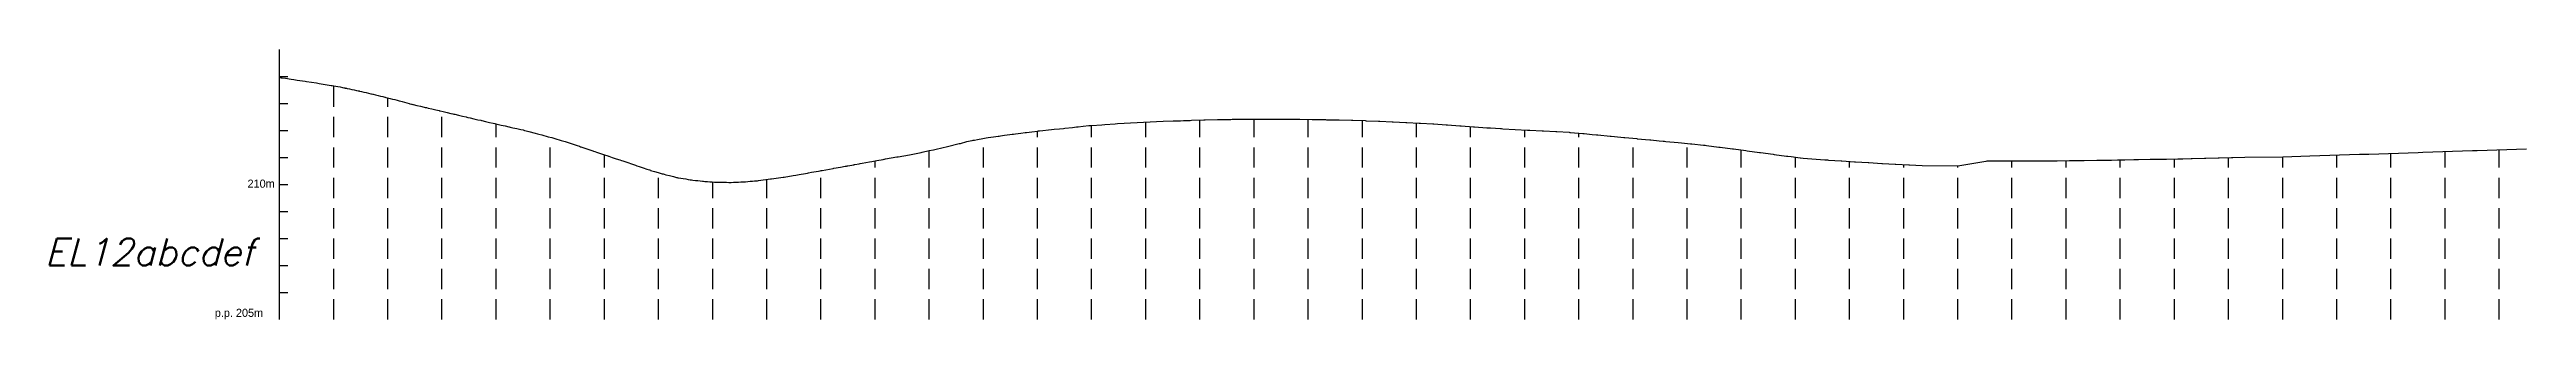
# Model space of a CAD drawing. Header units: metres. Extents: x 7399493 to 7407015, y 5696902 to 5712236.
# Drawn here: x 7405468 to 7406383, y 5697735 to 5697835 of the extents above; entities that cross this region are included whole.
import ezdxf

# ---------------------------------------------------------------- set-up
doc = ezdxf.new("R2010")
doc.units = ezdxf.units.M
doc.linetypes.add('DASHED', pattern=[0.75, 0.5, -0.25])
doc.layers.add('pomoc', color=140, linetype='Continuous')
doc.layers.add('PR_istniejacy_teren', color=7, linetype='Continuous')
doc.styles.add('Standard poch.', font='simplex.shx', dxfattribs={"oblique": 15})

msp = doc.modelspace()

# ---------------------------------------------------------------- texts
at = {"layer": 'pomoc', "style": 'Standard poch.', "oblique": 15}
msp.add_text('EL12abcdef', height=10, dxfattribs=at).set_placement((7405466.12, 5697755.47))
at = {"layer": 'pomoc', "color": 2, "linetype": 'Continuous', "lineweight": -3, "char_height": 3}
for s, insert, attachment_point in [('210m', (7405551.01, 5697785.77), 6), ('p.p. 205m', (7405537.81, 5697739.47), 2)]:
    msp.add_mtext(s, dxfattribs=dict(at, insert=insert, attachment_point=attachment_point))

# ---------------------------------------------------------------- linework, layer by layer
at = {"layer": 'pomoc', "color": 7, "linetype": 'Continuous', "lineweight": -3}
for p, q in [((7405552.81, 5697735.47), (7405552.81, 5697835.47)), ((7405552.81, 5697825.47), (7405555.81, 5697825.47)), ((7405552.81, 5697815.47), (7405555.81, 5697815.47)), ((7405552.81, 5697805.47), (7405555.81, 5697805.47)), ((7405552.81, 5697795.47), (7405555.81, 5697795.47)), ((7405552.81, 5697785.47), (7405555.81, 5697785.47)), ((7405552.81, 5697775.47), (7405555.81, 5697775.47)), ((7405552.81, 5697765.47), (7405555.81, 5697765.47)), ((7405552.81, 5697755.47), (7405555.81, 5697755.47)), ((7405552.81, 5697745.47), (7405555.81, 5697745.47))]:
    msp.add_line(p, q, dxfattribs=at)
at = {"layer": 'pomoc', "color": 7, "linetype": 'DASHED', "lineweight": -3, "ltscale": 15}
for p, q in [((7405552.81, 5697735.47), (7405552.81, 5697825.09)), ((7405572.81, 5697735.47), (7405572.81, 5697822.01)), ((7405592.81, 5697735.47), (7405592.81, 5697817.55)), ((7405612.81, 5697735.47), (7405612.81, 5697812.57)), ((7405632.81, 5697735.47), (7405632.81, 5697807.92)), ((7405852.81, 5697735.47), (7405852.81, 5697807.36)), ((7405872.81, 5697735.47), (7405872.81, 5697808.55)), ((7405872.81, 5697735.47), (7405872.81, 5697808.55)), ((7405892.81, 5697735.47), (7405892.81, 5697809.33)), ((7405912.81, 5697735.47), (7405912.81, 5697809.69)), ((7405932.81, 5697735.47), (7405932.81, 5697809.6)), ((7405952.81, 5697735.47), (7405952.81, 5697809.14)), ((7405972.81, 5697735.47), (7405972.81, 5697808.26)), ((7405992.81, 5697735.47), (7405992.81, 5697806.95)), ((7405652.81, 5697735.47), (7405652.81, 5697802.97)), ((7405792.81, 5697735.47), (7405792.81, 5697798.1)), ((7405812.81, 5697735.47), (7405812.81, 5697802.54)), ((7405832.81, 5697735.47), (7405832.81, 5697805.26)), ((7406012.81, 5697735.47), (7406012.81, 5697805.7)), ((7406032.81, 5697735.47), (7406032.81, 5697804.47)), ((7406052.81, 5697735.47), (7406052.81, 5697802.58)), ((7406072.81, 5697735.47), (7406072.81, 5697800.69)), ((7406092.81, 5697735.47), (7406092.81, 5697798.23)), ((7406352.81, 5697735.47), (7406352.81, 5697797.67)), ((7406372.81, 5697735.47), (7406372.81, 5697798.32)), ((7405672.81, 5697735.47), (7405672.81, 5697796.5)), ((7405692.81, 5697735.47), (7405692.81, 5697789.85)), ((7405752.81, 5697735.47), (7405752.81, 5697790.6)), ((7405772.81, 5697735.47), (7405772.81, 5697794.24)), ((7406112.81, 5697735.47), (7406112.81, 5697795.61)), ((7406132.81, 5697735.47), (7406132.81, 5697794.01)), ((7406152.81, 5697735.47), (7406152.81, 5697792.86)), ((7406172.81, 5697735.47), (7406172.81, 5697792.33)), ((7406192.81, 5697735.47), (7406192.81, 5697794.29)), ((7406212.81, 5697735.47), (7406212.81, 5697794.31)), ((7406232.81, 5697735.47), (7406232.81, 5697794.58)), ((7406252.81, 5697735.47), (7406252.81, 5697794.95)), ((7406272.81, 5697735.47), (7406272.81, 5697795.42)), ((7406292.81, 5697735.47), (7406292.81, 5697795.74)), ((7406292.81, 5697735.47), (7406292.81, 5697795.42)), ((7406312.81, 5697735.47), (7406312.81, 5697796.37)), ((7406332.81, 5697735.47), (7406332.81, 5697797.02)), ((7405712.81, 5697735.47), (7405712.81, 5697786.43)), ((7405732.81, 5697735.47), (7405732.81, 5697787.33))]:
    msp.add_line(p, q, dxfattribs=at)
at = {"layer": 'pomoc', "color": 4, "linetype": 'Continuous', "lineweight": 25}
msp.add_line((7405552.81, 5697795.74), (7405552.81, 5697795.74), dxfattribs=at)
at = {"layer": 'PR_istniejacy_teren', "color": 7, "linetype": 'Continuous', "lineweight": -3, "ltscale": 4}
for p, q in [((7405552.81, 5697825.09), (7405553.38, 5697825)), ((7405552.81, 5697825.09), (7405553.38, 5697825)), ((7405553.38, 5697825), (7405553.81, 5697824.95)), ((7405553.38, 5697825), (7405553.81, 5697824.95)), ((7405553.81, 5697824.95), (7405554.96, 5697824.79)), ((7405553.81, 5697824.95), (7405554.96, 5697824.79)), ((7405554.96, 5697824.79), (7405557.12, 5697824.46)), ((7405554.96, 5697824.79), (7405557.12, 5697824.46)), ((7405557.12, 5697824.46), (7405558.05, 5697824.29)), ((7405557.12, 5697824.46), (7405558.05, 5697824.29)), ((7405558.05, 5697824.29), (7405559.27, 5697824.12)), ((7405558.05, 5697824.29), (7405559.27, 5697824.12)), ((7405559.27, 5697824.12), (7405562.32, 5697823.67)), ((7405559.27, 5697824.12), (7405562.32, 5697823.67)), ((7405562.32, 5697823.67), (7405562.74, 5697823.61)), ((7405562.32, 5697823.67), (7405562.74, 5697823.61)), ((7405562.74, 5697823.61), (7405566.41, 5697823.1)), ((7405562.74, 5697823.61), (7405566.41, 5697823.1)), ((7405566.41, 5697823.1), (7405567, 5697822.99)), ((7405566.41, 5697823.1), (7405567, 5697822.99)), ((7405567, 5697822.99), (7405567.47, 5697822.91)), ((7405567, 5697822.99), (7405567.47, 5697822.91)), ((7405567.47, 5697822.91), (7405571.82, 5697822.17)), ((7405567.47, 5697822.91), (7405571.82, 5697822.17)), ((7405571.82, 5697822.17), (7405572.24, 5697822.1)), ((7405571.82, 5697822.17), (7405572.24, 5697822.1)), ((7405572.24, 5697822.1), (7405573.55, 5697821.9)), ((7405572.24, 5697822.1), (7405573.55, 5697821.9)), ((7405573.55, 5697821.9), (7405574.35, 5697821.74)), ((7405573.55, 5697821.9), (7405574.35, 5697821.74)), ((7405574.35, 5697821.74), (7405575.22, 5697821.57)), ((7405574.35, 5697821.74), (7405575.22, 5697821.57)), ((7405575.22, 5697821.57), (7405576.08, 5697821.38)), ((7405575.22, 5697821.57), (7405576.08, 5697821.38)), ((7405576.08, 5697821.38), (7405576.6, 5697821.27)), ((7405576.08, 5697821.38), (7405576.6, 5697821.27)), ((7405576.6, 5697821.27), (7405576.95, 5697821.2)), ((7405576.6, 5697821.27), (7405576.95, 5697821.2)), ((7405576.95, 5697821.2), (7405577.05, 5697821.18)), ((7405576.95, 5697821.2), (7405577.05, 5697821.18)), ((7405577.05, 5697821.18), (7405577.49, 5697821.09)), ((7405577.05, 5697821.18), (7405577.49, 5697821.09)), ((7405577.49, 5697821.09), (7405577.81, 5697821.02)), ((7405577.49, 5697821.09), (7405577.81, 5697821.02)), ((7405577.81, 5697821.02), (7405578.68, 5697820.84)), ((7405577.81, 5697821.02), (7405578.68, 5697820.84)), ((7405578.68, 5697820.84), (7405579.55, 5697820.66)), ((7405578.68, 5697820.84), (7405579.55, 5697820.66)), ((7405579.55, 5697820.66), (7405580.42, 5697820.47)), ((7405579.55, 5697820.66), (7405580.42, 5697820.47)), ((7405580.42, 5697820.47), (7405581.29, 5697820.28)), ((7405580.42, 5697820.47), (7405581.29, 5697820.28)), ((7405581.29, 5697820.28), (7405581.9, 5697820.15)), ((7405581.29, 5697820.28), (7405581.9, 5697820.15)), ((7405581.9, 5697820.15), (7405582.16, 5697820.09)), ((7405581.9, 5697820.15), (7405582.16, 5697820.09)), ((7405582.16, 5697820.09), (7405582.33, 5697820.05)), ((7405582.16, 5697820.09), (7405582.33, 5697820.05)), ((7405582.33, 5697820.05), (7405583.04, 5697819.89)), ((7405582.33, 5697820.05), (7405583.04, 5697819.89)), ((7405583.04, 5697819.89), (7405583.91, 5697819.69)), ((7405583.04, 5697819.89), (7405583.91, 5697819.69)), ((7405583.91, 5697819.69), (7405584.79, 5697819.49)), ((7405583.91, 5697819.69), (7405584.79, 5697819.49)), ((7405584.79, 5697819.49), (7405585.66, 5697819.29)), ((7405584.79, 5697819.49), (7405585.66, 5697819.29)), ((7405585.66, 5697819.29), (7405586.54, 5697819.09)), ((7405585.66, 5697819.29), (7405586.54, 5697819.09)), ((7405586.54, 5697819.09), (7405586.78, 5697819.03)), ((7405586.54, 5697819.09), (7405586.78, 5697819.03)), ((7405586.78, 5697819.03), (7405587.21, 5697818.93)), ((7405586.78, 5697819.03), (7405587.21, 5697818.93)), ((7405587.21, 5697818.93), (7405587.42, 5697818.88)), ((7405587.21, 5697818.93), (7405587.42, 5697818.88)), ((7405587.42, 5697818.88), (7405588.3, 5697818.66)), ((7405587.42, 5697818.88), (7405588.3, 5697818.66)), ((7405588.3, 5697818.66), (7405589.18, 5697818.45)), ((7405588.3, 5697818.66), (7405589.18, 5697818.45)), ((7405589.18, 5697818.45), (7405590.06, 5697818.23)), ((7405589.18, 5697818.45), (7405590.06, 5697818.23)), ((7405590.06, 5697818.23), (7405590.95, 5697818.02)), ((7405590.06, 5697818.23), (7405590.95, 5697818.02)), ((7405590.95, 5697818.02), (7405591.7, 5697817.83)), ((7405590.95, 5697818.02), (7405591.7, 5697817.83)), ((7405591.7, 5697817.83), (7405591.83, 5697817.8)), ((7405591.7, 5697817.83), (7405591.83, 5697817.8)), ((7405591.83, 5697817.8), (7405592.13, 5697817.72)), ((7405591.83, 5697817.8), (7405592.13, 5697817.72)), ((7405592.13, 5697817.72), (7405592.72, 5697817.57)), ((7405592.13, 5697817.72), (7405592.72, 5697817.57)), ((7405592.72, 5697817.57), (7405593.61, 5697817.34)), ((7405592.72, 5697817.57), (7405593.61, 5697817.34)), ((7405593.61, 5697817.34), (7405594.5, 5697817.11)), ((7405593.61, 5697817.34), (7405594.5, 5697817.11)), ((7405594.5, 5697817.11), (7405595.38, 5697816.88)), ((7405594.5, 5697817.11), (7405595.38, 5697816.88)), ((7405595.38, 5697816.88), (7405596.27, 5697816.65)), ((7405595.38, 5697816.88), (7405596.27, 5697816.65)), ((7405596.27, 5697816.65), (7405596.65, 5697816.55)), ((7405596.27, 5697816.65), (7405596.65, 5697816.55)), ((7405596.65, 5697816.55), (7405597.02, 5697816.45)), ((7405596.65, 5697816.55), (7405597.02, 5697816.45)), ((7405597.02, 5697816.45), (7405597.17, 5697816.41)), ((7405597.02, 5697816.45), (7405597.17, 5697816.41)), ((7405597.17, 5697816.41), (7405598.06, 5697816.17)), ((7405597.17, 5697816.41), (7405598.06, 5697816.17)), ((7405598.06, 5697816.17), (7405598.95, 5697815.92)), ((7405598.06, 5697816.17), (7405598.95, 5697815.92)), ((7405598.95, 5697815.92), (7405599.85, 5697815.68)), ((7405598.95, 5697815.92), (7405599.85, 5697815.68)), ((7405599.85, 5697815.68), (7405600.75, 5697815.44)), ((7405599.85, 5697815.68), (7405600.75, 5697815.44)), ((7405600.75, 5697815.44), (7405600.94, 5697815.39)), ((7405600.75, 5697815.44), (7405600.94, 5697815.39)), ((7405600.94, 5697815.39), (7405601.58, 5697815.23)), ((7405600.94, 5697815.39), (7405601.58, 5697815.23)), ((7405601.58, 5697815.23), (7405601.64, 5697815.22)), ((7405601.58, 5697815.23), (7405601.64, 5697815.22)), ((7405601.64, 5697815.22), (7405602.07, 5697815.11)), ((7405601.64, 5697815.22), (7405602.07, 5697815.11)), ((7405602.07, 5697815.11), (7405602.13, 5697815.1)), ((7405602.07, 5697815.11), (7405602.13, 5697815.1)), ((7405602.13, 5697815.1), (7405603.51, 5697814.77)), ((7405602.13, 5697815.1), (7405603.51, 5697814.77)), ((7405603.51, 5697814.77), (7405604.9, 5697814.44)), ((7405603.51, 5697814.77), (7405604.9, 5697814.44)), ((7405604.9, 5697814.44), (7405606.29, 5697814.11)), ((7405604.9, 5697814.44), (7405606.29, 5697814.11)), ((7405606.29, 5697814.11), (7405606.66, 5697814.02)), ((7405606.29, 5697814.11), (7405606.66, 5697814.02)), ((7405606.66, 5697814.02), (7405607.1, 5697813.92)), ((7405606.66, 5697814.02), (7405607.1, 5697813.92)), ((7405607.1, 5697813.92), (7405607.68, 5697813.78)), ((7405607.1, 5697813.92), (7405607.68, 5697813.78)), ((7405607.68, 5697813.78), (7405609.08, 5697813.44)), ((7405607.68, 5697813.78), (7405609.08, 5697813.44)), ((7405609.08, 5697813.44), (7405610.48, 5697813.12)), ((7405609.08, 5697813.44), (7405610.48, 5697813.12)), ((7405610.48, 5697813.12), (7405611.72, 5697812.83)), ((7405610.48, 5697813.12), (7405611.72, 5697812.83)), ((7405611.72, 5697812.83), (7405611.88, 5697812.79)), ((7405611.72, 5697812.83), (7405611.88, 5697812.79)), ((7405611.88, 5697812.79), (7405612.15, 5697812.72)), ((7405611.88, 5697812.79), (7405612.15, 5697812.72)), ((7405612.15, 5697812.72), (7405613.28, 5697812.45)), ((7405612.15, 5697812.72), (7405613.28, 5697812.45)), ((7405613.28, 5697812.45), (7405614.69, 5697812.12)), ((7405613.28, 5697812.45), (7405614.69, 5697812.12)), ((7405614.69, 5697812.12), (7405616.1, 5697811.79)), ((7405614.69, 5697812.12), (7405616.1, 5697811.79)), ((7405616.1, 5697811.79), (7405616.82, 5697811.63)), ((7405616.1, 5697811.79), (7405616.82, 5697811.63)), ((7405616.82, 5697811.63), (7405617.25, 5697811.52)), ((7405616.82, 5697811.63), (7405617.25, 5697811.52)), ((7405617.25, 5697811.52), (7405617.51, 5697811.46)), ((7405617.25, 5697811.52), (7405617.51, 5697811.46)), ((7405617.51, 5697811.46), (7405618.93, 5697811.13)), ((7405617.51, 5697811.46), (7405618.93, 5697811.13)), ((7405618.93, 5697811.13), (7405620.34, 5697810.8)), ((7405618.93, 5697811.13), (7405620.34, 5697810.8)), ((7405620.34, 5697810.8), (7405621.76, 5697810.47)), ((7405620.34, 5697810.8), (7405621.76, 5697810.47)), ((7405621.76, 5697810.47), (7405621.95, 5697810.43)), ((7405621.76, 5697810.47), (7405621.95, 5697810.43)), ((7405621.95, 5697810.43), (7405622.38, 5697810.33)), ((7405621.95, 5697810.43), (7405622.38, 5697810.33)), ((7405622.38, 5697810.33), (7405623.19, 5697810.13)), ((7405622.38, 5697810.33), (7405623.19, 5697810.13)), ((7405623.19, 5697810.13), (7405624.61, 5697809.8)), ((7405623.19, 5697810.13), (7405624.61, 5697809.8)), ((7405624.61, 5697809.8), (7405626.04, 5697809.47)), ((7405624.61, 5697809.8), (7405626.04, 5697809.47)), ((7405626.04, 5697809.47), (7405627.11, 5697809.24)), ((7405626.04, 5697809.47), (7405627.11, 5697809.24)), ((7405627.11, 5697809.24), (7405627.47, 5697809.15)), ((7405627.11, 5697809.24), (7405627.47, 5697809.15)), ((7405627.47, 5697809.15), (7405627.54, 5697809.13)), ((7405627.47, 5697809.15), (7405627.54, 5697809.13)), ((7405627.54, 5697809.13), (7405628.91, 5697808.81)), ((7405627.54, 5697809.13), (7405628.91, 5697808.81)), ((7405628.91, 5697808.81), (7405630.34, 5697808.48)), ((7405628.91, 5697808.81), (7405630.34, 5697808.48)), ((7405630.34, 5697808.48), (7405631.78, 5697808.15)), ((7405630.34, 5697808.48), (7405631.78, 5697808.15)), ((7405631.78, 5697808.15), (7405632.32, 5697808.04)), ((7405631.78, 5697808.15), (7405632.32, 5697808.04)), ((7405632.32, 5697808.04), (7405632.75, 5697807.93)), ((7405632.32, 5697808.04), (7405632.75, 5697807.93)), ((7405632.75, 5697807.93), (7405633.22, 5697807.82)), ((7405632.75, 5697807.93), (7405633.22, 5697807.82)), ((7405633.22, 5697807.82), (7405634.67, 5697807.48)), ((7405633.22, 5697807.82), (7405634.67, 5697807.48)), ((7405634.67, 5697807.48), (7405636.12, 5697807.15)), ((7405634.67, 5697807.48), (7405636.12, 5697807.15)), ((7405636.12, 5697807.15), (7405637.55, 5697806.84)), ((7405636.12, 5697807.15), (7405637.55, 5697806.84)), ((7405637.55, 5697806.84), (7405637.57, 5697806.84)), ((7405637.55, 5697806.84), (7405637.57, 5697806.84)), ((7405637.57, 5697806.84), (7405637.99, 5697806.74)), ((7405637.57, 5697806.84), (7405637.99, 5697806.74)), ((7405637.99, 5697806.74), (7405639.02, 5697806.49)), ((7405637.99, 5697806.74), (7405639.02, 5697806.49)), ((7405842.91, 5697806.29), (7405845.72, 5697806.56)), ((7405842.91, 5697806.29), (7405845.72, 5697806.56)), ((7405845.72, 5697806.56), (7405847.23, 5697806.76)), ((7405845.72, 5697806.56), (7405847.23, 5697806.76)), ((7405847.23, 5697806.76), (7405847.82, 5697806.85)), ((7405847.23, 5697806.76), (7405847.82, 5697806.85)), ((7405847.82, 5697806.85), (7405849.72, 5697807.09)), ((7405847.82, 5697806.85), (7405849.72, 5697807.09)), ((7405849.72, 5697807.09), (7405851.72, 5697807.26)), ((7405849.72, 5697807.09), (7405851.72, 5697807.26)), ((7405851.72, 5697807.26), (7405852.75, 5697807.35)), ((7405851.72, 5697807.26), (7405852.75, 5697807.35)), ((7405852.75, 5697807.35), (7405852.8, 5697807.36)), ((7405852.75, 5697807.35), (7405852.8, 5697807.36)), ((7405852.8, 5697807.36), (7405856.57, 5697807.61)), ((7405852.8, 5697807.36), (7405856.57, 5697807.61)), ((7405856.57, 5697807.61), (7405857.7, 5697807.69)), ((7405856.57, 5697807.61), (7405857.7, 5697807.69)), ((7405857.7, 5697807.69), (7405861.47, 5697807.97)), ((7405857.7, 5697807.69), (7405861.47, 5697807.97)), ((7405861.47, 5697807.97), (7405862.31, 5697808.04)), ((7405861.47, 5697807.97), (7405862.31, 5697808.04)), ((7405862.31, 5697808.04), (7405879.25, 5697808.86)), ((7405879.25, 5697808.86), (7405882.93, 5697809.02)), ((7405879.25, 5697808.86), (7405882.93, 5697809.02)), ((7405882.93, 5697809.02), (7405883.73, 5697809.05)), ((7405882.93, 5697809.02), (7405883.73, 5697809.05)), ((7405883.73, 5697809.05), (7405884.25, 5697809.07)), ((7405883.73, 5697809.05), (7405884.25, 5697809.07)), ((7405884.25, 5697809.07), (7405884.56, 5697809.08)), ((7405884.25, 5697809.07), (7405884.56, 5697809.08)), ((7405884.56, 5697809.08), (7405884.81, 5697809.08)), ((7405884.56, 5697809.08), (7405884.81, 5697809.08)), ((7405884.81, 5697809.08), (7405885.65, 5697809.1)), ((7405884.81, 5697809.08), (7405885.65, 5697809.1)), ((7405885.65, 5697809.1), (7405886.78, 5697809.13)), ((7405885.65, 5697809.1), (7405886.78, 5697809.13)), ((7405886.78, 5697809.13), (7405887.25, 5697809.15)), ((7405886.78, 5697809.13), (7405887.25, 5697809.15)), ((7405887.25, 5697809.15), (7405887.43, 5697809.16)), ((7405887.25, 5697809.15), (7405887.43, 5697809.16)), ((7405887.43, 5697809.16), (7405889.25, 5697809.22)), ((7405887.43, 5697809.16), (7405889.25, 5697809.22)), ((7405889.25, 5697809.22), (7405889.69, 5697809.23)), ((7405889.25, 5697809.22), (7405889.69, 5697809.23)), ((7405889.69, 5697809.23), (7405894.25, 5697809.37)), ((7405889.69, 5697809.23), (7405894.25, 5697809.37)), ((7405894.25, 5697809.37), (7405894.69, 5697809.38)), ((7405894.25, 5697809.37), (7405894.69, 5697809.38)), ((7405894.69, 5697809.38), (7405899.25, 5697809.49)), ((7405894.69, 5697809.38), (7405899.25, 5697809.49)), ((7405899.25, 5697809.49), (7405899.69, 5697809.5)), ((7405899.25, 5697809.49), (7405899.69, 5697809.5)), ((7405899.69, 5697809.5), (7405904.25, 5697809.59)), ((7405899.69, 5697809.5), (7405904.25, 5697809.59)), ((7405904.25, 5697809.59), (7405904.69, 5697809.6)), ((7405904.25, 5697809.59), (7405904.69, 5697809.6)), ((7405904.69, 5697809.6), (7405909.25, 5697809.66)), ((7405904.69, 5697809.6), (7405909.25, 5697809.66)), ((7405909.25, 5697809.66), (7405909.69, 5697809.66)), ((7405909.25, 5697809.66), (7405909.69, 5697809.66)), ((7405909.69, 5697809.66), (7405914.25, 5697809.7)), ((7405909.69, 5697809.66), (7405914.25, 5697809.7)), ((7405914.25, 5697809.7), (7405914.69, 5697809.7)), ((7405914.25, 5697809.7), (7405914.69, 5697809.7)), ((7405914.69, 5697809.7), (7405919.25, 5697809.71)), ((7405914.69, 5697809.7), (7405919.25, 5697809.71)), ((7405919.25, 5697809.71), (7405919.69, 5697809.71)), ((7405919.25, 5697809.71), (7405919.69, 5697809.71)), ((7405919.69, 5697809.71), (7405924.25, 5697809.7)), ((7405919.69, 5697809.71), (7405924.25, 5697809.7)), ((7405924.25, 5697809.7), (7405924.69, 5697809.69)), ((7405924.25, 5697809.7), (7405924.69, 5697809.69)), ((7405924.69, 5697809.69), (7405929.25, 5697809.65)), ((7405924.69, 5697809.69), (7405929.25, 5697809.65)), ((7405929.25, 5697809.65), (7405929.69, 5697809.65)), ((7405929.25, 5697809.65), (7405929.69, 5697809.65)), ((7405929.69, 5697809.65), (7405934.25, 5697809.58)), ((7405929.69, 5697809.65), (7405934.25, 5697809.58)), ((7405934.25, 5697809.58), (7405934.69, 5697809.57)), ((7405934.25, 5697809.58), (7405934.69, 5697809.57)), ((7405934.69, 5697809.57), (7405939.25, 5697809.48)), ((7405934.69, 5697809.57), (7405939.25, 5697809.48)), ((7405939.25, 5697809.48), (7405939.54, 5697809.47)), ((7405939.25, 5697809.48), (7405939.54, 5697809.47)), ((7405939.54, 5697809.47), (7405940.86, 5697809.44)), ((7405939.54, 5697809.47), (7405940.86, 5697809.44)), ((7405940.86, 5697809.44), (7405943.82, 5697809.39)), ((7405940.86, 5697809.44), (7405943.82, 5697809.39)), ((7405943.82, 5697809.39), (7405944.25, 5697809.38)), ((7405943.82, 5697809.39), (7405944.25, 5697809.38)), ((7405944.25, 5697809.38), (7405948.82, 5697809.26)), ((7405944.25, 5697809.38), (7405948.82, 5697809.26)), ((7405948.82, 5697809.26), (7405949.26, 5697809.25)), ((7405948.82, 5697809.26), (7405949.26, 5697809.25)), ((7405949.26, 5697809.25), (7405953.82, 5697809.11)), ((7405949.26, 5697809.25), (7405953.82, 5697809.11)), ((7405953.82, 5697809.11), (7405954.26, 5697809.09)), ((7405953.82, 5697809.11), (7405954.26, 5697809.09)), ((7405954.26, 5697809.09), (7405958.82, 5697808.92)), ((7405954.26, 5697809.09), (7405958.82, 5697808.92)), ((7405958.82, 5697808.92), (7405959.18, 5697808.91)), ((7405958.82, 5697808.92), (7405959.18, 5697808.91)), ((7405959.18, 5697808.91), (7405959.26, 5697808.91)), ((7405959.18, 5697808.91), (7405959.26, 5697808.91)), ((7405959.26, 5697808.91), (7405963.83, 5697808.71)), ((7405959.26, 5697808.91), (7405963.83, 5697808.71)), ((7405963.83, 5697808.71), (7405964.26, 5697808.69)), ((7405963.83, 5697808.71), (7405964.26, 5697808.69)), ((7405964.26, 5697808.69), (7405968.83, 5697808.48)), ((7405964.26, 5697808.69), (7405968.83, 5697808.48)), ((7405968.83, 5697808.48), (7405969.26, 5697808.45)), ((7405968.83, 5697808.48), (7405969.26, 5697808.45)), ((7405969.26, 5697808.45), (7405973.83, 5697808.21)), ((7405969.26, 5697808.45), (7405973.83, 5697808.21)), ((7405973.83, 5697808.21), (7405974.26, 5697808.19)), ((7405973.83, 5697808.21), (7405974.26, 5697808.19)), ((7405974.26, 5697808.19), (7405978.83, 5697807.92)), ((7405974.26, 5697808.19), (7405978.83, 5697807.92)), ((7405978.83, 5697807.92), (7405979.27, 5697807.89)), ((7405978.83, 5697807.92), (7405979.27, 5697807.89)), ((7405979.27, 5697807.89), (7405983.83, 5697807.6)), ((7405979.27, 5697807.89), (7405983.83, 5697807.6)), ((7405983.83, 5697807.6), (7405984.27, 5697807.57)), ((7405983.83, 5697807.6), (7405984.27, 5697807.57)), ((7405984.27, 5697807.57), (7405988.83, 5697807.25)), ((7405984.27, 5697807.57), (7405988.83, 5697807.25)), ((7405988.83, 5697807.25), (7405989.27, 5697807.22)), ((7405988.83, 5697807.25), (7405989.27, 5697807.22)), ((7405989.27, 5697807.22), (7405993.84, 5697806.87)), ((7405989.27, 5697807.22), (7405993.84, 5697806.87)), ((7405993.84, 5697806.87), (7405994.27, 5697806.84)), ((7405993.84, 5697806.87), (7405994.27, 5697806.84)), ((7405994.27, 5697806.84), (7405998.84, 5697806.47)), ((7405994.27, 5697806.84), (7405998.84, 5697806.47)), ((7405639.02, 5697806.49), (7405640.48, 5697806.15)), ((7405639.02, 5697806.49), (7405640.48, 5697806.15)), ((7405640.48, 5697806.15), (7405641.93, 5697805.83)), ((7405640.48, 5697806.15), (7405641.93, 5697805.83)), ((7405641.93, 5697805.83), (7405642.83, 5697805.65)), ((7405641.93, 5697805.83), (7405642.83, 5697805.65)), ((7405642.83, 5697805.65), (7405643.25, 5697805.52)), ((7405642.83, 5697805.65), (7405643.25, 5697805.52)), ((7405643.25, 5697805.52), (7405643.39, 5697805.49)), ((7405643.25, 5697805.52), (7405643.39, 5697805.49)), ((7405643.39, 5697805.49), (7405644.85, 5697805.1)), ((7405643.39, 5697805.49), (7405644.85, 5697805.1)), ((7405644.85, 5697805.1), (7405647.25, 5697804.49)), ((7405644.85, 5697805.1), (7405647.25, 5697804.49)), ((7405647.25, 5697804.49), (7405648.13, 5697804.28)), ((7405647.25, 5697804.49), (7405648.13, 5697804.28)), ((7405648.13, 5697804.28), (7405648.57, 5697804.15)), ((7405648.13, 5697804.28), (7405648.57, 5697804.15)), ((7405648.57, 5697804.15), (7405649.66, 5697803.83)), ((7405648.57, 5697804.15), (7405649.66, 5697803.83)), ((7405649.66, 5697803.83), (7405652.06, 5697803.16)), ((7405649.66, 5697803.83), (7405652.06, 5697803.16)), ((7405652.06, 5697803.16), (7405653.43, 5697802.81)), ((7405652.06, 5697803.16), (7405653.43, 5697802.81)), ((7405653.43, 5697802.81), (7405654.46, 5697802.48)), ((7405653.43, 5697802.81), (7405654.46, 5697802.48)), ((7405654.46, 5697802.48), (7405656.86, 5697801.76)), ((7405654.46, 5697802.48), (7405656.86, 5697801.76)), ((7405656.86, 5697801.76), (7405658.31, 5697801.34)), ((7405656.86, 5697801.76), (7405658.31, 5697801.34)), ((7405658.31, 5697801.34), (7405658.32, 5697801.34)), ((7405658.31, 5697801.34), (7405658.32, 5697801.34)), ((7405658.32, 5697801.34), (7405658.74, 5697801.22)), ((7405658.32, 5697801.34), (7405658.74, 5697801.22)), ((7405658.74, 5697801.22), (7405659.79, 5697800.86)), ((7405658.74, 5697801.22), (7405659.79, 5697800.86)), ((7405659.79, 5697800.86), (7405661.25, 5697800.36)), ((7405659.79, 5697800.86), (7405661.25, 5697800.36)), ((7405661.25, 5697800.36), (7405662.7, 5697799.89)), ((7405661.25, 5697800.36), (7405662.7, 5697799.89)), ((7405662.7, 5697799.89), (7405663.58, 5697799.61)), ((7405662.7, 5697799.89), (7405663.58, 5697799.61)), ((7405663.58, 5697799.61), (7405664.01, 5697799.47)), ((7405663.58, 5697799.61), (7405664.01, 5697799.47)), ((7405664.01, 5697799.47), (7405664.16, 5697799.42)), ((7405664.01, 5697799.47), (7405664.16, 5697799.42)), ((7405664.16, 5697799.42), (7405665.61, 5697798.91)), ((7405664.16, 5697799.42), (7405665.61, 5697798.91)), ((7405665.61, 5697798.91), (7405667.06, 5697798.42)), ((7405665.61, 5697798.91), (7405667.06, 5697798.42)), ((7405667.06, 5697798.42), (7405668.51, 5697797.95)), ((7405667.06, 5697798.42), (7405668.51, 5697797.95)), ((7405668.51, 5697797.95), (7405668.82, 5697797.85)), ((7405668.51, 5697797.95), (7405668.82, 5697797.85)), ((7405668.82, 5697797.85), (7405669.25, 5697797.71)), ((7405668.82, 5697797.85), (7405669.25, 5697797.71)), ((7405669.25, 5697797.71), (7405669.95, 5697797.46)), ((7405669.25, 5697797.71), (7405669.95, 5697797.46)), ((7405669.95, 5697797.46), (7405671.4, 5697796.97)), ((7405669.95, 5697797.46), (7405671.4, 5697796.97)), ((7405789.82, 5697797.33), (7405790.23, 5697797.41)), ((7405789.82, 5697797.33), (7405790.23, 5697797.41)), ((7405790.23, 5697797.41), (7405792.74, 5697798.09)), ((7405790.23, 5697797.41), (7405792.74, 5697798.09)), ((7405792.74, 5697798.09), (7405794.43, 5697798.35)), ((7405792.74, 5697798.09), (7405794.43, 5697798.35)), ((7405794.43, 5697798.35), (7405794.92, 5697798.42)), ((7405794.43, 5697798.35), (7405794.92, 5697798.42)), ((7405794.92, 5697798.42), (7405795.34, 5697798.51)), ((7405794.92, 5697798.42), (7405795.34, 5697798.51)), ((7405795.34, 5697798.51), (7405799.62, 5697799.48)), ((7405795.34, 5697798.51), (7405799.62, 5697799.48)), ((7405799.62, 5697799.48), (7405803.93, 5697800.6)), ((7405799.62, 5697799.48), (7405803.93, 5697800.6)), ((7405803.93, 5697800.6), (7405804.35, 5697800.7)), ((7405803.93, 5697800.6), (7405804.35, 5697800.7)), ((7405804.35, 5697800.7), (7405806.71, 5697801.36)), ((7405804.35, 5697800.7), (7405806.71, 5697801.36)), ((7405806.71, 5697801.36), (7405808.59, 5697801.75)), ((7405806.71, 5697801.36), (7405808.59, 5697801.75)), ((7405808.59, 5697801.75), (7405808.63, 5697801.75)), ((7405808.59, 5697801.75), (7405808.63, 5697801.75)), ((7405808.63, 5697801.75), (7405809.1, 5697801.84)), ((7405808.63, 5697801.75), (7405809.1, 5697801.84)), ((7405809.1, 5697801.84), (7405809.54, 5697801.93)), ((7405809.1, 5697801.84), (7405809.54, 5697801.93)), ((7405809.54, 5697801.93), (7405810.59, 5697802.13)), ((7405809.54, 5697801.93), (7405810.59, 5697802.13)), ((7405810.59, 5697802.13), (7405812.59, 5697802.5)), ((7405810.59, 5697802.13), (7405812.59, 5697802.5)), ((7405812.59, 5697802.5), (7405813.88, 5697802.73)), ((7405812.59, 5697802.5), (7405813.88, 5697802.73)), ((7405813.88, 5697802.73), (7405814.6, 5697802.84)), ((7405813.88, 5697802.73), (7405814.6, 5697802.84)), ((7405814.6, 5697802.84), (7405816.6, 5697803.14)), ((7405814.6, 5697802.84), (7405816.6, 5697803.14)), ((7405816.6, 5697803.14), (7405818.23, 5697803.36)), ((7405816.6, 5697803.14), (7405818.23, 5697803.36)), ((7405818.23, 5697803.36), (7405818.61, 5697803.41)), ((7405818.23, 5697803.36), (7405818.61, 5697803.41)), ((7405818.61, 5697803.41), (7405818.67, 5697803.42)), ((7405818.61, 5697803.41), (7405818.67, 5697803.42)), ((7405818.67, 5697803.42), (7405819.1, 5697803.48)), ((7405818.67, 5697803.42), (7405819.1, 5697803.48)), ((7405819.1, 5697803.48), (7405820.63, 5697803.71)), ((7405819.1, 5697803.48), (7405820.63, 5697803.71)), ((7405820.63, 5697803.71), (7405822.65, 5697803.98)), ((7405820.63, 5697803.71), (7405822.65, 5697803.98)), ((7405822.65, 5697803.98), (7405823.48, 5697804.09)), ((7405822.65, 5697803.98), (7405823.48, 5697804.09)), ((7405823.48, 5697804.09), (7405823.91, 5697804.15)), ((7405823.48, 5697804.09), (7405823.91, 5697804.15)), ((7405823.91, 5697804.15), (7405824.67, 5697804.25)), ((7405823.91, 5697804.15), (7405824.67, 5697804.25)), ((7405824.67, 5697804.25), (7405826.69, 5697804.51)), ((7405824.67, 5697804.25), (7405826.69, 5697804.51)), ((7405826.69, 5697804.51), (7405828.31, 5697804.7)), ((7405826.69, 5697804.51), (7405828.31, 5697804.7)), ((7405828.31, 5697804.7), (7405828.72, 5697804.75)), ((7405828.31, 5697804.7), (7405828.72, 5697804.75)), ((7405828.72, 5697804.75), (7405828.75, 5697804.75)), ((7405828.72, 5697804.75), (7405828.75, 5697804.75)), ((7405828.75, 5697804.75), (7405830.75, 5697805.01)), ((7405828.75, 5697804.75), (7405830.75, 5697805.01)), ((7405830.75, 5697805.01), (7405832.79, 5697805.25)), ((7405830.75, 5697805.01), (7405832.79, 5697805.25)), ((7405832.79, 5697805.25), (7405833.15, 5697805.3)), ((7405832.79, 5697805.25), (7405833.15, 5697805.3)), ((7405833.15, 5697805.3), (7405833.59, 5697805.34)), ((7405833.15, 5697805.3), (7405833.59, 5697805.34)), ((7405833.59, 5697805.34), (7405834.83, 5697805.48)), ((7405833.59, 5697805.34), (7405834.83, 5697805.48)), ((7405834.83, 5697805.48), (7405836.87, 5697805.7)), ((7405834.83, 5697805.48), (7405836.87, 5697805.7)), ((7405836.87, 5697805.7), (7405838.02, 5697805.81)), ((7405836.87, 5697805.7), (7405838.02, 5697805.81)), ((7405838.02, 5697805.81), (7405838.91, 5697805.9)), ((7405838.02, 5697805.81), (7405838.91, 5697805.9)), ((7405838.91, 5697805.9), (7405840.96, 5697806.11)), ((7405838.91, 5697805.9), (7405840.96, 5697806.11)), ((7405840.96, 5697806.11), (7405842.47, 5697806.25)), ((7405840.96, 5697806.11), (7405842.47, 5697806.25)), ((7405842.47, 5697806.25), (7405842.91, 5697806.29)), ((7405842.47, 5697806.25), (7405842.91, 5697806.29)), ((7405998.84, 5697806.47), (7405999.27, 5697806.43)), ((7405998.84, 5697806.47), (7405999.27, 5697806.43)), ((7405999.27, 5697806.43), (7406000.21, 5697806.4)), ((7405999.27, 5697806.43), (7406000.21, 5697806.4)), ((7406000.21, 5697806.4), (7406003.83, 5697806.19)), ((7406000.21, 5697806.4), (7406003.83, 5697806.19)), ((7406003.83, 5697806.19), (7406004.27, 5697806.17)), ((7406003.83, 5697806.19), (7406004.27, 5697806.17)), ((7406004.27, 5697806.17), (7406004.71, 5697806.14)), ((7406004.27, 5697806.17), (7406004.71, 5697806.14)), ((7406004.71, 5697806.14), (7406009.27, 5697805.89)), ((7406004.71, 5697806.14), (7406009.27, 5697805.89)), ((7406009.27, 5697805.89), (7406013.84, 5697805.64)), ((7406009.27, 5697805.89), (7406013.84, 5697805.64)), ((7406013.84, 5697805.64), (7406014.27, 5697805.62)), ((7406013.84, 5697805.64), (7406014.27, 5697805.62)), ((7406014.27, 5697805.62), (7406014.71, 5697805.59)), ((7406014.27, 5697805.62), (7406014.71, 5697805.59)), ((7406014.71, 5697805.59), (7406019.27, 5697805.34)), ((7406014.71, 5697805.59), (7406019.27, 5697805.34)), ((7406019.27, 5697805.34), (7406019.71, 5697805.32)), ((7406019.27, 5697805.34), (7406019.71, 5697805.32)), ((7406019.71, 5697805.32), (7406024.27, 5697805.07)), ((7406019.71, 5697805.32), (7406024.27, 5697805.07)), ((7406024.27, 5697805.07), (7406024.71, 5697805.04)), ((7406024.27, 5697805.07), (7406024.71, 5697805.04)), ((7406024.71, 5697805.04), (7406029.27, 5697804.79)), ((7406024.71, 5697805.04), (7406029.27, 5697804.79)), ((7406029.27, 5697804.79), (7406029.51, 5697804.77)), ((7406029.27, 5697804.79), (7406029.51, 5697804.77)), ((7406029.51, 5697804.77), (7406029.71, 5697804.75)), ((7406029.51, 5697804.77), (7406029.71, 5697804.75)), ((7406029.71, 5697804.75), (7406034.3, 5697804.33)), ((7406029.71, 5697804.75), (7406034.3, 5697804.33)), ((7406034.3, 5697804.33), (7406034.75, 5697804.29)), ((7406034.3, 5697804.33), (7406034.75, 5697804.29)), ((7406034.75, 5697804.29), (7406037.74, 5697804)), ((7406034.75, 5697804.29), (7406037.74, 5697804)), ((7406037.74, 5697804), (7406039.32, 5697803.86)), ((7406037.74, 5697804), (7406039.32, 5697803.86)), ((7406039.32, 5697803.86), (7406039.77, 5697803.81)), ((7406039.32, 5697803.86), (7406039.77, 5697803.81)), ((7406039.77, 5697803.81), (7406044.35, 5697803.38)), ((7406039.77, 5697803.81), (7406044.35, 5697803.38)), ((7406044.35, 5697803.38), (7406044.79, 5697803.34)), ((7406044.35, 5697803.38), (7406044.79, 5697803.34)), ((7406044.79, 5697803.34), (7406045.97, 5697803.22)), ((7406044.79, 5697803.34), (7406045.97, 5697803.22)), ((7406045.97, 5697803.22), (7406049.37, 5697802.91)), ((7406045.97, 5697803.22), (7406049.37, 5697802.91)), ((7406049.37, 5697802.91), (7406049.82, 5697802.86)), ((7406049.37, 5697802.91), (7406049.82, 5697802.86)), ((7406049.82, 5697802.86), (7406054.2, 5697802.44)), ((7406049.82, 5697802.86), (7406054.2, 5697802.44)), ((7406054.2, 5697802.44), (7406054.4, 5697802.43)), ((7406054.2, 5697802.44), (7406054.4, 5697802.43)), ((7406054.4, 5697802.43), (7406058.97, 5697802)), ((7406054.4, 5697802.43), (7406058.97, 5697802)), ((7406058.97, 5697802), (7406059.42, 5697801.96)), ((7406058.97, 5697802), (7406059.42, 5697801.96)), ((7406059.42, 5697801.96), (7406062.43, 5697801.66)), ((7406059.42, 5697801.96), (7406062.43, 5697801.66)), ((7406062.43, 5697801.66), (7406064, 5697801.52)), ((7406062.43, 5697801.66), (7406064, 5697801.52)), ((7406064, 5697801.52), (7406064.45, 5697801.48)), ((7406064, 5697801.52), (7406064.45, 5697801.48)), ((7406064.45, 5697801.48), (7406064.9, 5697801.44)), ((7406064.45, 5697801.48), (7406064.9, 5697801.44)), ((7406064.9, 5697801.44), (7406069.47, 5697801)), ((7406064.9, 5697801.44), (7406069.47, 5697801)), ((7406069.47, 5697801), (7406070.66, 5697800.89)), ((7406069.47, 5697801), (7406070.66, 5697800.89)), ((7406070.66, 5697800.89), (7406074.05, 5697800.57)), ((7406070.66, 5697800.89), (7406074.05, 5697800.57)), ((7406074.05, 5697800.57), (7406074.5, 5697800.53)), ((7406074.05, 5697800.57), (7406074.5, 5697800.53)), ((7406074.5, 5697800.53), (7406078.89, 5697800.09)), ((7406074.5, 5697800.53), (7406078.89, 5697800.09)), ((7406078.89, 5697800.09), (7406079.09, 5697800.07)), ((7406078.89, 5697800.09), (7406079.09, 5697800.07)), ((7406079.09, 5697800.07), (7406079.52, 5697800.03)), ((7406079.09, 5697800.07), (7406079.52, 5697800.03)), ((7406079.52, 5697800.03), (7406079.96, 5697799.97)), ((7406079.52, 5697800.03), (7406079.96, 5697799.97)), ((7406079.96, 5697799.97), (7406084.52, 5697799.35)), ((7406079.96, 5697799.97), (7406084.52, 5697799.35)), ((7406084.52, 5697799.35), (7406084.96, 5697799.29)), ((7406084.52, 5697799.35), (7406084.96, 5697799.29)), ((7406084.96, 5697799.29), (7406089.52, 5697798.68)), ((7406084.96, 5697799.29), (7406089.52, 5697798.68)), ((7406089.52, 5697798.68), (7406089.96, 5697798.62)), ((7406089.52, 5697798.68), (7406089.96, 5697798.62)), ((7406089.96, 5697798.62), (7406094.52, 5697798)), ((7406089.96, 5697798.62), (7406094.52, 5697798)), ((7406094.52, 5697798), (7406094.96, 5697797.94)), ((7406094.52, 5697798), (7406094.96, 5697797.94)), ((7406094.96, 5697797.94), (7406099.52, 5697797.33)), ((7406094.96, 5697797.94), (7406099.52, 5697797.33)), ((7406342.87, 5697797.35), (7406344.6, 5697797.4)), ((7406342.87, 5697797.35), (7406344.6, 5697797.4)), ((7406344.6, 5697797.4), (7406362.87, 5697798)), ((7406344.6, 5697797.4), (7406362.87, 5697798)), ((7406362.87, 5697798), (7406364.6, 5697798.05)), ((7406362.87, 5697798), (7406364.6, 5697798.05)), ((7406364.6, 5697798.05), (7406382.87, 5697798.65)), ((7406364.6, 5697798.05), (7406382.87, 5697798.65)), ((7405671.4, 5697796.97), (7405672.84, 5697796.49)), ((7405671.4, 5697796.97), (7405672.84, 5697796.49)), ((7405672.84, 5697796.49), (7405674.02, 5697796.1)), ((7405672.84, 5697796.49), (7405674.02, 5697796.1)), ((7405674.02, 5697796.1), (7405674.27, 5697796.01)), ((7405674.02, 5697796.1), (7405674.27, 5697796.01)), ((7405674.27, 5697796.01), (7405674.45, 5697795.95)), ((7405674.27, 5697796.01), (7405674.45, 5697795.95)), ((7405674.45, 5697795.95), (7405675.71, 5697795.52)), ((7405674.45, 5697795.95), (7405675.71, 5697795.52)), ((7405675.71, 5697795.52), (7405677.14, 5697795.03)), ((7405675.71, 5697795.52), (7405677.14, 5697795.03)), ((7405677.14, 5697795.03), (7405678.57, 5697794.55)), ((7405677.14, 5697795.03), (7405678.57, 5697794.55)), ((7405678.57, 5697794.55), (7405679.19, 5697794.34)), ((7405678.57, 5697794.55), (7405679.19, 5697794.34)), ((7405679.19, 5697794.34), (7405679.62, 5697794.2)), ((7405679.19, 5697794.34), (7405679.62, 5697794.2)), ((7405679.62, 5697794.2), (7405679.99, 5697794.07)), ((7405679.62, 5697794.2), (7405679.99, 5697794.07)), ((7405679.99, 5697794.07), (7405681.41, 5697793.57)), ((7405679.99, 5697794.07), (7405681.41, 5697793.57)), ((7405681.41, 5697793.57), (7405682.83, 5697793.09)), ((7405681.41, 5697793.57), (7405682.83, 5697793.09)), ((7405682.83, 5697793.09), (7405684.25, 5697792.61)), ((7405682.83, 5697793.09), (7405684.25, 5697792.61)), ((7405684.25, 5697792.61), (7405684.32, 5697792.59)), ((7405684.25, 5697792.61), (7405684.32, 5697792.59)), ((7405684.32, 5697792.59), (7405684.75, 5697792.44)), ((7405684.32, 5697792.59), (7405684.75, 5697792.44)), ((7405684.75, 5697792.44), (7405685.67, 5697792.13)), ((7405684.75, 5697792.44), (7405685.67, 5697792.13)), ((7405685.67, 5697792.13), (7405687.08, 5697791.65)), ((7405685.67, 5697792.13), (7405687.08, 5697791.65)), ((7405687.08, 5697791.65), (7405688.49, 5697791.18)), ((7405687.08, 5697791.65), (7405688.49, 5697791.18)), ((7405688.49, 5697791.18), (7405689.42, 5697790.87)), ((7405688.49, 5697791.18), (7405689.42, 5697790.87)), ((7405689.42, 5697790.87), (7405689.85, 5697790.73)), ((7405689.42, 5697790.87), (7405689.85, 5697790.73)), ((7405689.85, 5697790.73), (7405689.89, 5697790.71)), ((7405689.85, 5697790.73), (7405689.89, 5697790.71)), ((7405689.89, 5697790.71), (7405691.3, 5697790.3)), ((7405689.89, 5697790.71), (7405691.3, 5697790.3)), ((7405691.3, 5697790.3), (7405692.7, 5697789.88)), ((7405691.3, 5697790.3), (7405692.7, 5697789.88)), ((7405692.7, 5697789.88), (7405694.1, 5697789.48)), ((7405692.7, 5697789.88), (7405694.1, 5697789.48)), ((7405694.1, 5697789.48), (7405694.48, 5697789.36)), ((7405694.1, 5697789.48), (7405694.48, 5697789.36)), ((7405694.48, 5697789.36), (7405694.91, 5697789.24)), ((7405694.48, 5697789.36), (7405694.91, 5697789.24)), ((7405694.91, 5697789.24), (7405695.49, 5697789.09)), ((7405694.91, 5697789.24), (7405695.49, 5697789.09)), ((7405695.49, 5697789.09), (7405696.89, 5697788.75)), ((7405695.49, 5697789.09), (7405696.89, 5697788.75)), ((7405696.89, 5697788.75), (7405698.28, 5697788.41)), ((7405696.89, 5697788.75), (7405698.28, 5697788.41)), ((7405698.28, 5697788.41), (7405699.5, 5697788.11)), ((7405698.28, 5697788.41), (7405699.5, 5697788.11)), ((7405739.27, 5697788.24), (7405742.6, 5697788.77)), ((7405739.27, 5697788.24), (7405742.6, 5697788.77)), ((7405742.6, 5697788.77), (7405743.54, 5697788.91)), ((7405742.6, 5697788.77), (7405743.54, 5697788.91)), ((7405743.54, 5697788.91), (7405744.82, 5697789.17)), ((7405743.54, 5697788.91), (7405744.82, 5697789.17)), ((7405744.82, 5697789.17), (7405747.05, 5697789.57)), ((7405744.82, 5697789.17), (7405747.05, 5697789.57)), ((7405747.05, 5697789.57), (7405747.79, 5697789.69)), ((7405747.05, 5697789.57), (7405747.79, 5697789.69)), ((7405747.79, 5697789.69), (7405748.21, 5697789.76)), ((7405747.79, 5697789.69), (7405748.21, 5697789.76)), ((7405748.21, 5697789.76), (7405749.27, 5697789.98)), ((7405748.21, 5697789.76), (7405749.27, 5697789.98)), ((7405749.27, 5697789.98), (7405751.95, 5697790.46)), ((7405749.27, 5697789.98), (7405751.95, 5697790.46)), ((7405751.95, 5697790.46), (7405752.46, 5697790.54)), ((7405751.95, 5697790.46), (7405752.46, 5697790.54)), ((7405752.46, 5697790.54), (7405752.88, 5697790.61)), ((7405752.46, 5697790.54), (7405752.88, 5697790.61)), ((7405752.88, 5697790.61), (7405753.29, 5697790.69)), ((7405752.88, 5697790.61), (7405753.29, 5697790.69)), ((7405753.29, 5697790.69), (7405754.64, 5697790.95)), ((7405753.29, 5697790.69), (7405754.64, 5697790.95)), ((7405754.64, 5697790.95), (7405757.32, 5697791.42)), ((7405754.64, 5697790.95), (7405757.32, 5697791.42)), ((7405757.32, 5697791.42), (7405757.55, 5697791.46)), ((7405757.32, 5697791.42), (7405757.55, 5697791.46)), ((7405757.55, 5697791.46), (7405760.01, 5697791.93)), ((7405757.55, 5697791.46), (7405760.01, 5697791.93)), ((7405760.01, 5697791.93), (7405761.8, 5697792.24)), ((7405760.01, 5697791.93), (7405761.8, 5697792.24)), ((7405761.8, 5697792.24), (7405762.22, 5697792.3)), ((7405761.8, 5697792.24), (7405762.22, 5697792.3)), ((7405762.22, 5697792.3), (7405762.46, 5697792.35)), ((7405762.22, 5697792.3), (7405762.46, 5697792.35)), ((7405762.46, 5697792.35), (7405762.69, 5697792.4)), ((7405762.46, 5697792.35), (7405762.69, 5697792.4)), ((7405762.69, 5697792.4), (7405764.93, 5697792.8)), ((7405762.69, 5697792.4), (7405764.93, 5697792.8)), ((7405764.93, 5697792.8), (7405764.94, 5697792.8)), ((7405764.93, 5697792.8), (7405764.94, 5697792.8)), ((7405764.94, 5697792.8), (7405765.11, 5697792.83)), ((7405764.94, 5697792.8), (7405765.11, 5697792.83)), ((7405764.94, 5697792.8), (7405764.94, 5697792.8)), ((7405764.94, 5697792.8), (7405764.94, 5697792.8)), ((7405765.11, 5697792.83), (7405765.38, 5697792.88)), ((7405765.11, 5697792.83), (7405765.38, 5697792.88)), ((7405765.38, 5697792.88), (7405766.89, 5697793.15)), ((7405765.38, 5697792.88), (7405766.89, 5697793.15)), ((7405766.89, 5697793.15), (7405767.31, 5697793.23)), ((7405766.89, 5697793.15), (7405767.31, 5697793.23)), ((7405767.31, 5697793.23), (7405768.06, 5697793.39)), ((7405767.31, 5697793.23), (7405768.06, 5697793.39)), ((7405768.06, 5697793.39), (7405770.75, 5697793.87)), ((7405768.06, 5697793.39), (7405770.75, 5697793.87)), ((7405770.75, 5697793.87), (7405771.56, 5697794)), ((7405770.75, 5697793.87), (7405771.56, 5697794)), ((7405771.56, 5697794), (7405773.43, 5697794.37)), ((7405771.56, 5697794), (7405773.43, 5697794.37)), ((7405773.43, 5697794.37), (7405775.8, 5697794.78)), ((7405773.43, 5697794.37), (7405775.8, 5697794.78)), ((7405775.8, 5697794.78), (7405776.12, 5697794.83)), ((7405775.8, 5697794.78), (7405776.12, 5697794.83)), ((7405776.12, 5697794.83), (7405776.23, 5697794.85)), ((7405776.12, 5697794.83), (7405776.23, 5697794.85)), ((7405776.23, 5697794.85), (7405776.67, 5697794.94)), ((7405776.23, 5697794.85), (7405776.67, 5697794.94)), ((7405776.67, 5697794.94), (7405778.8, 5697795.36)), ((7405776.67, 5697794.94), (7405778.8, 5697795.36)), ((7405778.8, 5697795.36), (7405780.9, 5697795.66)), ((7405778.8, 5697795.36), (7405780.9, 5697795.66)), ((7405780.9, 5697795.66), (7405781.31, 5697795.73)), ((7405780.9, 5697795.66), (7405781.31, 5697795.73)), ((7405781.31, 5697795.73), (7405785.56, 5697796.49)), ((7405781.31, 5697795.73), (7405785.56, 5697796.49)), ((7405785.56, 5697796.49), (7405789.82, 5697797.33)), ((7405785.56, 5697796.49), (7405789.82, 5697797.33)), ((7406099.52, 5697797.33), (7406099.96, 5697797.27)), ((7406099.52, 5697797.33), (7406099.96, 5697797.27)), ((7406099.96, 5697797.27), (7406104.52, 5697796.65)), ((7406099.96, 5697797.27), (7406104.52, 5697796.65)), ((7406104.52, 5697796.65), (7406104.96, 5697796.59)), ((7406104.52, 5697796.65), (7406104.96, 5697796.59)), ((7406104.96, 5697796.59), (7406109.52, 5697795.99)), ((7406104.96, 5697796.59), (7406109.52, 5697795.99)), ((7406109.52, 5697795.99), (7406109.96, 5697795.95)), ((7406109.52, 5697795.99), (7406109.96, 5697795.95)), ((7406109.96, 5697795.95), (7406111.24, 5697795.82)), ((7406109.96, 5697795.95), (7406111.24, 5697795.82)), ((7406111.24, 5697795.82), (7406114.52, 5697795.37)), ((7406111.24, 5697795.82), (7406114.52, 5697795.37)), ((7406114.52, 5697795.37), (7406114.68, 5697795.36)), ((7406114.52, 5697795.37), (7406114.68, 5697795.36)), ((7406114.68, 5697795.36), (7406115.72, 5697795.27)), ((7406114.68, 5697795.36), (7406115.72, 5697795.27)), ((7406115.72, 5697795.27), (7406123.72, 5697794.62)), ((7406123.72, 5697794.62), (7406124.66, 5697794.55)), ((7406123.72, 5697794.62), (7406124.66, 5697794.55)), ((7406124.66, 5697794.55), (7406124.98, 5697794.52)), ((7406124.66, 5697794.55), (7406124.98, 5697794.52)), ((7406124.98, 5697794.52), (7406129.67, 5697794.2)), ((7406124.98, 5697794.52), (7406129.67, 5697794.2)), ((7406129.67, 5697794.2), (7406129.96, 5697794.18)), ((7406129.67, 5697794.2), (7406129.96, 5697794.18)), ((7406129.96, 5697794.18), (7406134.68, 5697793.89)), ((7406129.96, 5697794.18), (7406134.68, 5697793.89)), ((7406134.68, 5697793.89), (7406134.95, 5697793.88)), ((7406134.68, 5697793.89), (7406134.95, 5697793.88)), ((7406134.95, 5697793.88), (7406139.68, 5697793.58)), ((7406134.95, 5697793.88), (7406139.68, 5697793.58)), ((7406139.68, 5697793.58), (7406139.94, 5697793.57)), ((7406139.68, 5697793.58), (7406139.94, 5697793.57)), ((7406139.94, 5697793.57), (7406144.69, 5697793.3)), ((7406139.94, 5697793.57), (7406144.69, 5697793.3)), ((7406144.69, 5697793.3), (7406144.93, 5697793.29)), ((7406144.69, 5697793.3), (7406144.93, 5697793.29)), ((7406144.93, 5697793.29), (7406149.7, 5697793.03)), ((7406144.93, 5697793.29), (7406149.7, 5697793.03)), ((7406149.7, 5697793.03), (7406149.92, 5697793.02)), ((7406149.7, 5697793.03), (7406149.92, 5697793.02)), ((7406149.92, 5697793.02), (7406154.7, 5697792.76)), ((7406149.92, 5697793.02), (7406154.7, 5697792.76)), ((7406154.7, 5697792.76), (7406154.91, 5697792.75)), ((7406154.7, 5697792.76), (7406154.91, 5697792.75)), ((7406154.91, 5697792.75), (7406159.65, 5697792.51)), ((7406154.91, 5697792.75), (7406159.65, 5697792.51)), ((7406159.65, 5697792.51), (7406172.81, 5697792.33)), ((7406172.81, 5697792.33), (7406183.87, 5697794.28)), ((7406183.35, 5697794.11), (7406183.65, 5697794.28)), ((7406183.35, 5697794.11), (7406183.65, 5697794.28)), ((7406183.65, 5697794.28), (7406183.66, 5697794.28)), ((7406183.65, 5697794.28), (7406183.66, 5697794.28)), ((7406183.66, 5697794.28), (7406184.09, 5697794.28)), ((7406183.66, 5697794.28), (7406184.09, 5697794.28)), ((7406184.09, 5697794.28), (7406184.53, 5697794.28)), ((7406184.09, 5697794.28), (7406184.53, 5697794.28)), ((7406184.53, 5697794.28), (7406189.09, 5697794.28)), ((7406184.53, 5697794.28), (7406189.09, 5697794.28)), ((7406189.09, 5697794.28), (7406193.66, 5697794.29)), ((7406189.09, 5697794.28), (7406193.66, 5697794.29)), ((7406193.66, 5697794.29), (7406194.09, 5697794.29)), ((7406193.66, 5697794.29), (7406194.09, 5697794.29)), ((7406194.09, 5697794.29), (7406198.66, 5697794.29)), ((7406194.09, 5697794.29), (7406198.66, 5697794.29)), ((7406198.66, 5697794.29), (7406199.09, 5697794.29)), ((7406198.66, 5697794.29), (7406199.09, 5697794.29)), ((7406199.09, 5697794.29), (7406199.53, 5697794.29)), ((7406199.09, 5697794.29), (7406199.53, 5697794.29)), ((7406199.53, 5697794.29), (7406200.51, 5697794.29)), ((7406199.53, 5697794.29), (7406200.51, 5697794.29)), ((7406200.51, 5697794.29), (7406204.09, 5697794.29)), ((7406200.51, 5697794.29), (7406204.09, 5697794.29)), ((7406204.09, 5697794.29), (7406204.53, 5697794.29)), ((7406204.09, 5697794.29), (7406204.53, 5697794.29)), ((7406204.53, 5697794.29), (7406209.09, 5697794.29)), ((7406204.53, 5697794.29), (7406209.09, 5697794.29)), ((7406209.09, 5697794.29), (7406209.53, 5697794.29)), ((7406209.09, 5697794.29), (7406209.53, 5697794.29)), ((7406209.53, 5697794.29), (7406214.09, 5697794.32)), ((7406209.53, 5697794.29), (7406214.09, 5697794.32)), ((7406214.09, 5697794.32), (7406214.53, 5697794.32)), ((7406214.09, 5697794.32), (7406214.53, 5697794.32)), ((7406214.53, 5697794.32), (7406219.09, 5697794.36)), ((7406214.53, 5697794.32), (7406219.09, 5697794.36)), ((7406219.09, 5697794.36), (7406219.53, 5697794.37)), ((7406219.09, 5697794.36), (7406219.53, 5697794.37)), ((7406219.53, 5697794.37), (7406224.09, 5697794.43)), ((7406219.53, 5697794.37), (7406224.09, 5697794.43)), ((7406224.09, 5697794.43), (7406224.53, 5697794.44)), ((7406224.09, 5697794.43), (7406224.53, 5697794.44)), ((7406224.53, 5697794.44), (7406229.09, 5697794.52)), ((7406224.53, 5697794.44), (7406229.09, 5697794.52)), ((7406229.09, 5697794.52), (7406229.53, 5697794.53)), ((7406229.09, 5697794.52), (7406229.53, 5697794.53)), ((7406229.53, 5697794.53), (7406231.73, 5697794.57)), ((7406229.53, 5697794.53), (7406231.73, 5697794.57)), ((7406231.73, 5697794.57), (7406234.09, 5697794.6)), ((7406231.73, 5697794.57), (7406234.09, 5697794.6)), ((7406234.09, 5697794.6), (7406234.51, 5697794.61)), ((7406234.09, 5697794.6), (7406234.51, 5697794.61)), ((7406234.51, 5697794.61), (7406237.78, 5697794.67)), ((7406234.51, 5697794.61), (7406237.78, 5697794.67)), ((7406237.78, 5697794.67), (7406239.09, 5697794.69)), ((7406237.78, 5697794.67), (7406239.09, 5697794.69)), ((7406239.09, 5697794.69), (7406239.51, 5697794.69)), ((7406239.09, 5697794.69), (7406239.51, 5697794.69)), ((7406239.51, 5697794.69), (7406243.84, 5697794.79)), ((7406239.51, 5697794.69), (7406243.84, 5697794.79)), ((7406243.84, 5697794.79), (7406244.07, 5697794.79)), ((7406243.84, 5697794.79), (7406244.07, 5697794.79)), ((7406244.07, 5697794.79), (7406244.5, 5697794.8)), ((7406244.07, 5697794.79), (7406244.5, 5697794.8)), ((7406244.5, 5697794.8), (7406249.05, 5697794.88)), ((7406244.5, 5697794.8), (7406249.05, 5697794.88)), ((7406249.05, 5697794.88), (7406249.48, 5697794.89)), ((7406249.05, 5697794.88), (7406249.48, 5697794.89)), ((7406249.48, 5697794.89), (7406249.89, 5697794.91)), ((7406249.48, 5697794.89), (7406249.89, 5697794.91)), ((7406249.89, 5697794.91), (7406254.02, 5697794.97)), ((7406249.89, 5697794.91), (7406254.02, 5697794.97)), ((7406254.02, 5697794.97), (7406254.44, 5697794.98)), ((7406254.02, 5697794.97), (7406254.44, 5697794.98)), ((7406254.44, 5697794.98), (7406255.95, 5697795.02)), ((7406254.44, 5697794.98), (7406255.95, 5697795.02)), ((7406255.95, 5697795.02), (7406259, 5697795.08)), ((7406255.95, 5697795.02), (7406259, 5697795.08)), ((7406259, 5697795.08), (7406259.43, 5697795.09)), ((7406259, 5697795.08), (7406259.43, 5697795.09)), ((7406259.43, 5697795.09), (7406263.97, 5697795.2)), ((7406259.43, 5697795.09), (7406263.97, 5697795.2)), ((7406263.97, 5697795.2), (7406264.4, 5697795.21)), ((7406263.97, 5697795.2), (7406264.4, 5697795.21)), ((7406264.4, 5697795.21), (7406268.94, 5697795.32)), ((7406264.4, 5697795.21), (7406268.94, 5697795.32)), ((7406268.94, 5697795.32), (7406269.37, 5697795.34)), ((7406268.94, 5697795.32), (7406269.37, 5697795.34)), ((7406269.37, 5697795.34), (7406273.91, 5697795.45)), ((7406269.37, 5697795.34), (7406273.91, 5697795.45)), ((7406273.91, 5697795.45), (7406274.35, 5697795.46)), ((7406273.91, 5697795.45), (7406274.35, 5697795.46)), ((7406274.35, 5697795.46), (7406278.88, 5697795.59)), ((7406274.35, 5697795.46), (7406278.88, 5697795.59)), ((7406278.88, 5697795.59), (7406292.81, 5697795.74)), ((7406292.81, 5697795.74), (7406302.87, 5697796.04)), ((7406302.87, 5697796.04), (7406321.13, 5697796.64)), ((7406302.87, 5697796.04), (7406321.13, 5697796.64)), ((7406321.13, 5697796.64), (7406322.87, 5697796.69)), ((7406321.13, 5697796.64), (7406322.87, 5697796.69)), ((7406322.87, 5697796.69), (7406324.6, 5697796.75)), ((7406322.87, 5697796.69), (7406324.6, 5697796.75)), ((7406324.6, 5697796.75), (7406342.87, 5697797.35)), ((7406324.6, 5697796.75), (7406342.87, 5697797.35)), ((7405699.5, 5697788.11), (7405699.66, 5697788.07)), ((7405699.5, 5697788.11), (7405699.66, 5697788.07)), ((7405699.66, 5697788.07), (7405699.94, 5697788)), ((7405699.66, 5697788.07), (7405699.94, 5697788)), ((7405699.94, 5697788), (7405700.13, 5697787.96)), ((7405699.94, 5697788), (7405700.13, 5697787.96)), ((7405700.13, 5697787.96), (7405700.15, 5697787.95)), ((7405700.13, 5697787.96), (7405700.15, 5697787.95)), ((7405700.15, 5697787.95), (7405700.16, 5697787.95)), ((7405700.15, 5697787.95), (7405700.16, 5697787.95)), ((7405700.16, 5697787.95), (7405700.16, 5697787.95)), ((7405700.16, 5697787.95), (7405701.05, 5697787.8)), ((7405700.16, 5697787.95), (7405700.16, 5697787.95)), ((7405700.16, 5697787.95), (7405701.05, 5697787.8)), ((7405701.05, 5697787.8), (7405701.95, 5697787.65)), ((7405701.05, 5697787.8), (7405701.95, 5697787.65)), ((7405701.95, 5697787.65), (7405702.84, 5697787.51)), ((7405701.95, 5697787.65), (7405702.84, 5697787.51)), ((7405702.84, 5697787.51), (7405703.74, 5697787.36)), ((7405702.84, 5697787.51), (7405703.74, 5697787.36)), ((7405703.74, 5697787.36), (7405704.51, 5697787.23)), ((7405703.74, 5697787.36), (7405704.51, 5697787.23)), ((7405704.51, 5697787.23), (7405704.64, 5697787.21)), ((7405704.51, 5697787.23), (7405704.64, 5697787.21)), ((7405704.64, 5697787.21), (7405704.93, 5697787.16)), ((7405704.64, 5697787.21), (7405704.93, 5697787.16)), ((7405704.93, 5697787.16), (7405705.53, 5697787.09)), ((7405704.93, 5697787.16), (7405705.53, 5697787.09)), ((7405705.53, 5697787.09), (7405706.42, 5697786.99)), ((7405705.53, 5697787.09), (7405706.42, 5697786.99)), ((7405706.42, 5697786.99), (7405707.32, 5697786.9)), ((7405706.42, 5697786.99), (7405707.32, 5697786.9)), ((7405707.32, 5697786.9), (7405708.21, 5697786.8)), ((7405707.32, 5697786.9), (7405708.21, 5697786.8)), ((7405708.21, 5697786.8), (7405709.1, 5697786.7)), ((7405708.21, 5697786.8), (7405709.1, 5697786.7)), ((7405709.1, 5697786.7), (7405709.45, 5697786.66)), ((7405709.1, 5697786.7), (7405709.45, 5697786.66)), ((7405709.45, 5697786.66), (7405709.88, 5697786.61)), ((7405709.45, 5697786.66), (7405709.88, 5697786.61)), ((7405709.88, 5697786.61), (7405709.99, 5697786.6)), ((7405709.88, 5697786.61), (7405709.99, 5697786.6)), ((7405709.99, 5697786.6), (7405710.87, 5697786.55)), ((7405709.99, 5697786.6), (7405710.87, 5697786.55)), ((7405710.87, 5697786.55), (7405711.76, 5697786.5)), ((7405710.87, 5697786.55), (7405711.76, 5697786.5)), ((7405711.76, 5697786.5), (7405712.64, 5697786.44)), ((7405711.76, 5697786.5), (7405712.64, 5697786.44)), ((7405712.64, 5697786.44), (7405713.53, 5697786.39)), ((7405712.64, 5697786.44), (7405713.53, 5697786.39)), ((7405713.53, 5697786.39), (7405714.37, 5697786.33)), ((7405713.53, 5697786.39), (7405714.37, 5697786.33)), ((7405714.37, 5697786.33), (7405714.41, 5697786.33)), ((7405714.37, 5697786.33), (7405714.41, 5697786.33)), ((7405714.41, 5697786.33), (7405714.8, 5697786.3)), ((7405714.41, 5697786.33), (7405714.8, 5697786.3)), ((7405714.8, 5697786.3), (7405715.29, 5697786.3)), ((7405714.8, 5697786.3), (7405715.29, 5697786.3)), ((7405715.29, 5697786.3), (7405716.17, 5697786.3)), ((7405715.29, 5697786.3), (7405716.17, 5697786.3)), ((7405716.17, 5697786.3), (7405717.05, 5697786.29)), ((7405716.17, 5697786.3), (7405717.05, 5697786.29)), ((7405717.05, 5697786.29), (7405717.93, 5697786.28)), ((7405717.05, 5697786.29), (7405717.93, 5697786.28)), ((7405717.93, 5697786.28), (7405718.81, 5697786.27)), ((7405717.93, 5697786.28), (7405718.81, 5697786.27)), ((7405718.81, 5697786.27), (7405719.25, 5697786.26)), ((7405718.81, 5697786.27), (7405719.25, 5697786.26)), ((7405719.25, 5697786.26), (7405719.68, 5697786.25)), ((7405719.25, 5697786.26), (7405719.68, 5697786.25)), ((7405719.68, 5697786.25), (7405719.69, 5697786.25)), ((7405719.68, 5697786.25), (7405719.69, 5697786.25)), ((7405719.69, 5697786.25), (7405720.56, 5697786.3)), ((7405719.69, 5697786.25), (7405720.56, 5697786.3)), ((7405720.56, 5697786.3), (7405721.43, 5697786.34)), ((7405720.56, 5697786.3), (7405721.43, 5697786.34)), ((7405721.43, 5697786.34), (7405722.3, 5697786.37)), ((7405721.43, 5697786.34), (7405722.3, 5697786.37)), ((7405722.3, 5697786.37), (7405723.18, 5697786.41)), ((7405722.3, 5697786.37), (7405723.18, 5697786.41)), ((7405723.18, 5697786.41), (7405724.05, 5697786.44)), ((7405723.18, 5697786.41), (7405724.05, 5697786.44)), ((7405724.05, 5697786.44), (7405724.1, 5697786.44)), ((7405724.05, 5697786.44), (7405724.1, 5697786.44)), ((7405724.1, 5697786.44), (7405724.53, 5697786.45)), ((7405724.1, 5697786.44), (7405724.53, 5697786.45)), ((7405724.53, 5697786.45), (7405724.91, 5697786.49)), ((7405724.53, 5697786.45), (7405724.91, 5697786.49)), ((7405724.91, 5697786.49), (7405724.98, 5697786.5)), ((7405724.91, 5697786.49), (7405724.98, 5697786.5)), ((7405724.98, 5697786.5), (7405725.78, 5697786.59)), ((7405724.98, 5697786.5), (7405725.78, 5697786.59)), ((7405725.78, 5697786.59), (7405726.65, 5697786.68)), ((7405725.78, 5697786.59), (7405726.65, 5697786.68)), ((7405726.65, 5697786.68), (7405727.51, 5697786.76)), ((7405726.65, 5697786.68), (7405727.51, 5697786.76)), ((7405727.51, 5697786.76), (7405728.32, 5697786.84)), ((7405727.51, 5697786.76), (7405728.32, 5697786.84)), ((7405728.32, 5697786.84), (7405729.35, 5697786.88)), ((7405728.32, 5697786.84), (7405729.35, 5697786.88)), ((7405729.35, 5697786.88), (7405729.77, 5697786.93)), ((7405729.35, 5697786.88), (7405729.77, 5697786.93)), ((7405729.77, 5697786.93), (7405734.12, 5697787.51)), ((7405729.77, 5697786.93), (7405734.12, 5697787.51)), ((7405734.12, 5697787.51), (7405734.58, 5697787.59)), ((7405734.12, 5697787.51), (7405734.58, 5697787.59)), ((7405734.58, 5697787.59), (7405735.46, 5697787.74)), ((7405734.58, 5697787.59), (7405735.46, 5697787.74)), ((7405735.46, 5697787.74), (7405738.85, 5697788.18)), ((7405735.46, 5697787.74), (7405738.85, 5697788.18)), ((7405738.85, 5697788.18), (7405739.27, 5697788.24)), ((7405738.85, 5697788.18), (7405739.27, 5697788.24))]:
    msp.add_line(p, q, dxfattribs=at)

msp.set_redraw_order([(e.dxf.handle, doc.entitydb.next_handle()) for e in msp.query("TEXT MTEXT ATTDEF DIMENSION ARC_DIMENSION")])  # texts and dimensions are drawn at this point

doc.saveas('drawing.dxf')
